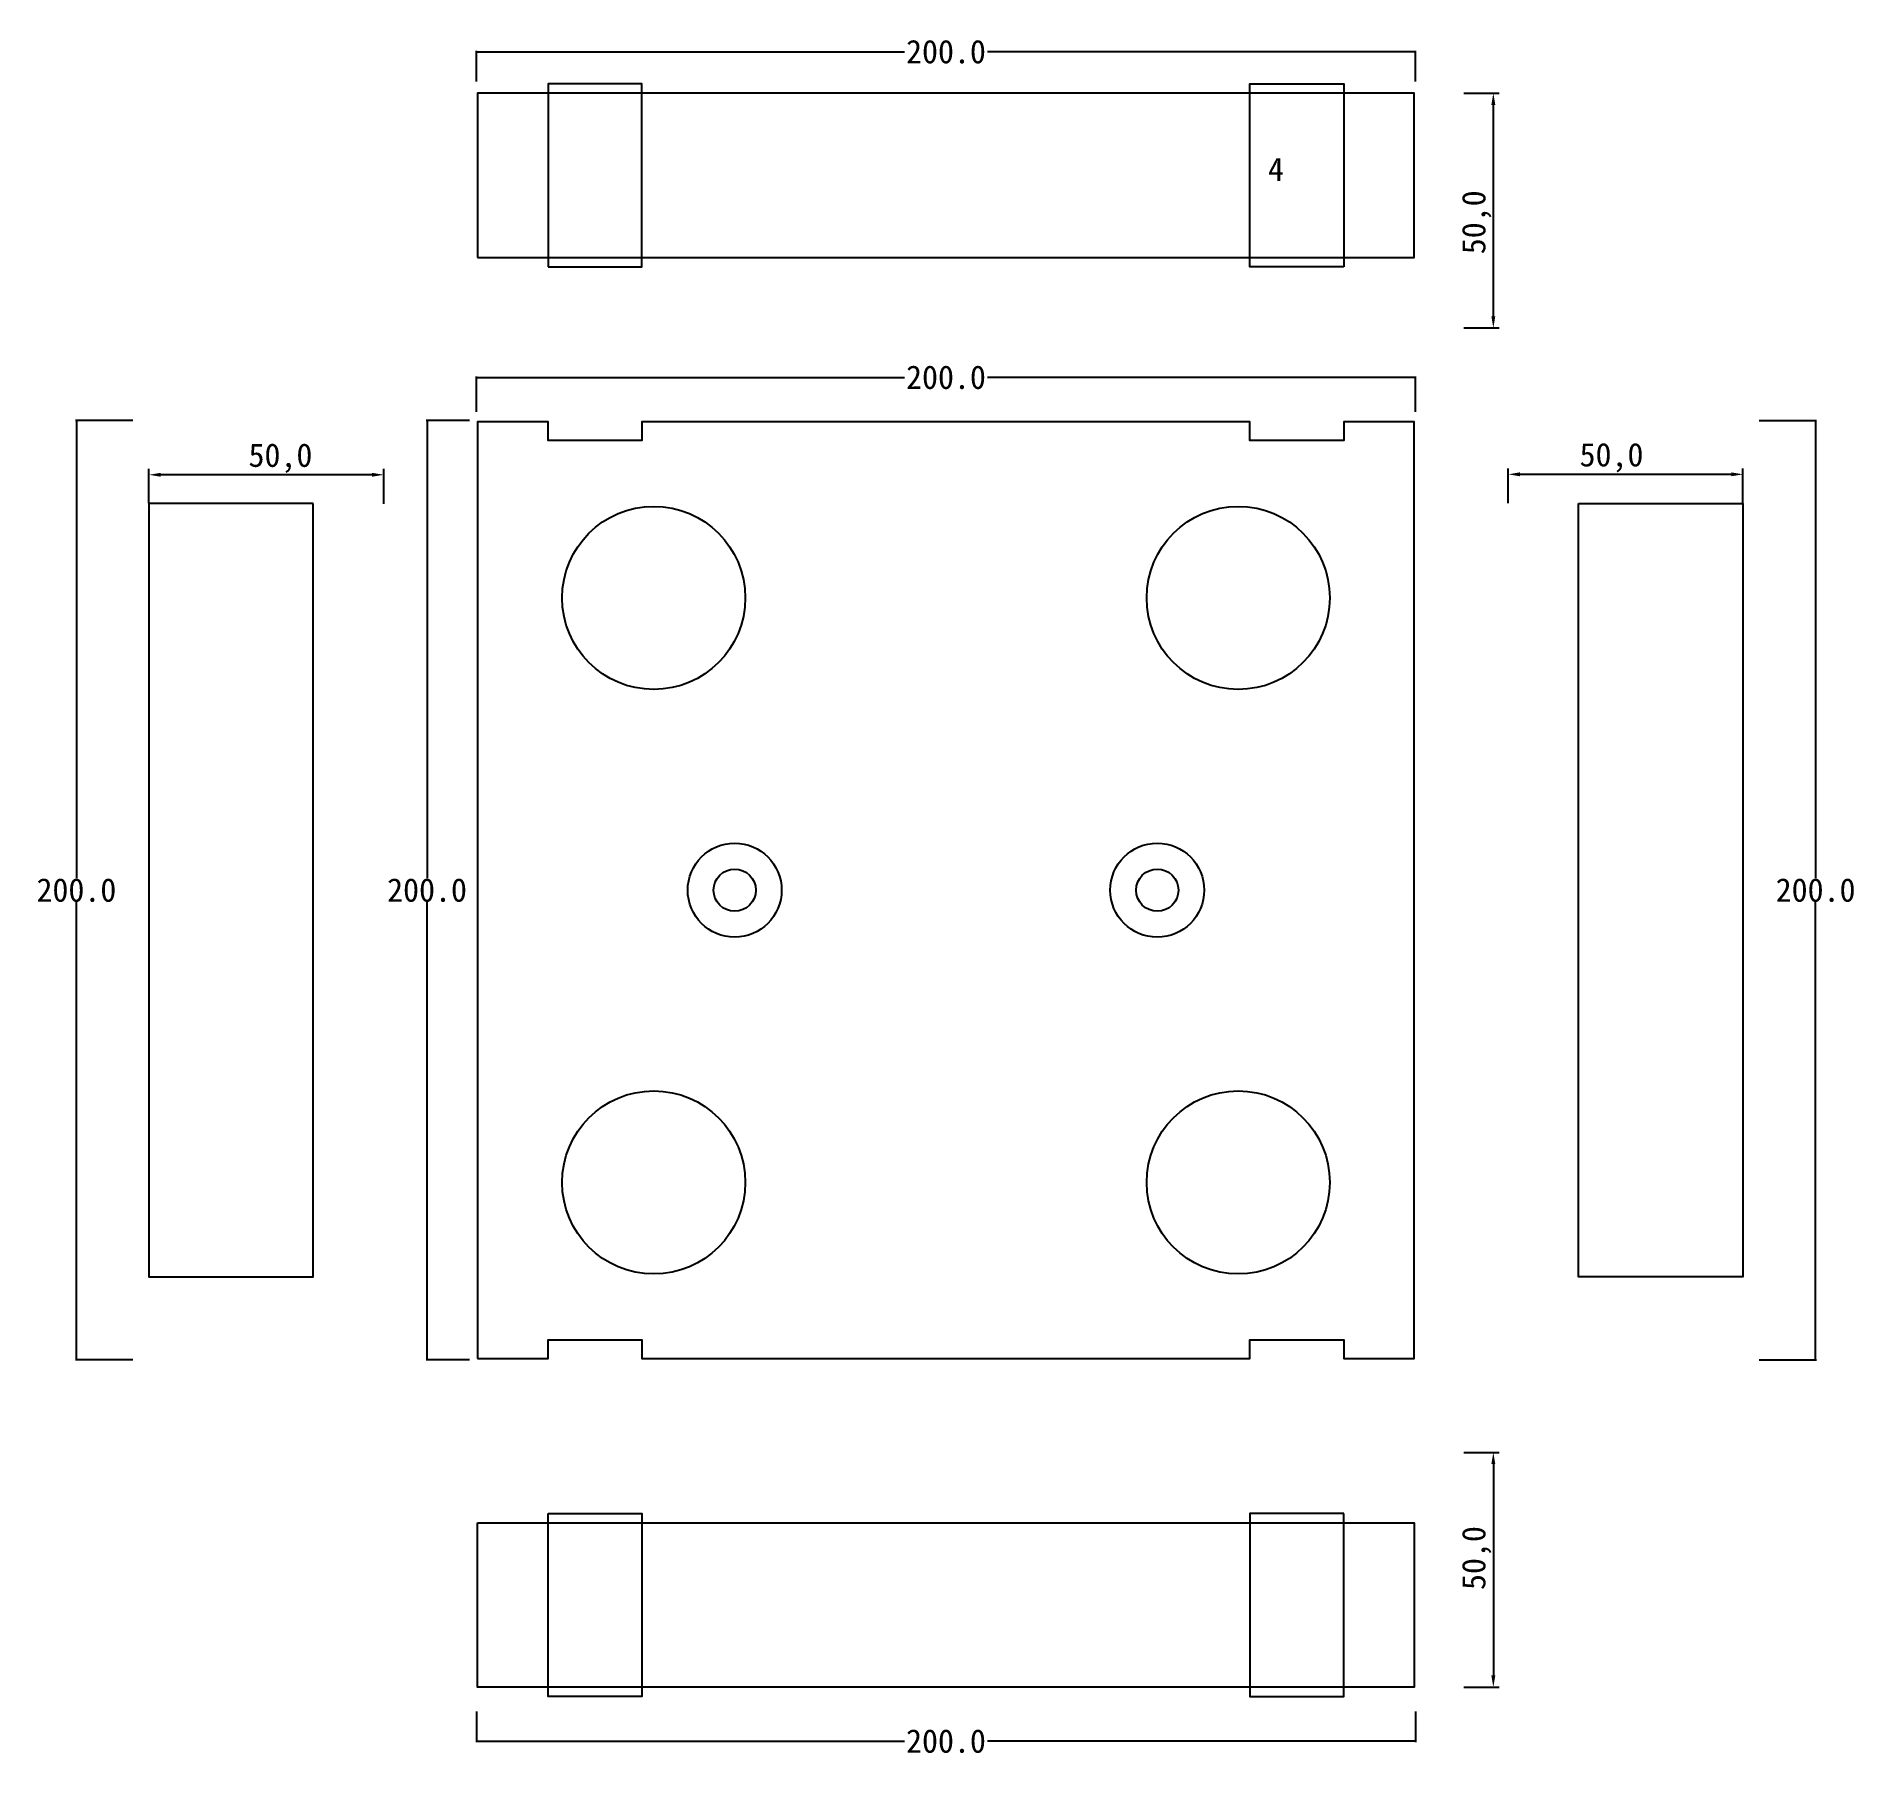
# Model space of a CAD drawing. Header units: millimetres. Extents: x 493 to 2486, y 191 to 813.
# Drawn here: x 492.6 to 880.1, y 191.1 to 557.5 of the extents above; entities that cross this region are included whole.
import ezdxf

# ---------------------------------------------------------------- set-up
doc = ezdxf.new("R2010")
doc.units = ezdxf.units.MM
for name, color, linetype in [('TEXT', 7, 'Continuous'), ('볼트 구멍', 7, 'Continuous'), ('치구', 7, 'Continuous'), ('치수', 7, 'Continuous')]:
    doc.layers.add(name, color=color, linetype=linetype)
doc.dimstyles.new('ISO-25', dxfattribs={"dimtxt": 2.5, "dimasz": 2.5, "dimexe": 1.25, "dimexo": 0.625, "dimtad": 1, "dimtxsty": 'Standard', "dimcen": 2.5, "dimadec": 0, "dimazin": 0, "dimtfac": 1, "dimtmove": 0, "dimatfit": 3, "dimfxl": 0, "dimarcsym": 0})
doc.dimstyles.get("Standard").update_dxf_attribs({"dimtxt": 7, "dimasz": 0.18, "dimexe": 0.18, "dimexo": 0.0625, "dimgap": 0.09, "dimtad": 0, "dimtih": 1, "dimtoh": 1, "dimdec": 1, "dimzin": 0, "dimdsep": 46, "dimtxsty": 'Standard', "dimcen": 0.09, "dimadec": 0, "dimazin": 0, "dimtfac": 1, "dimtdec": 1, "dimtofl": 0, "dimtmove": 0, "dimatfit": 3, "dimfxl": 0, "dimtolj": 1, "dimtzin": 0, "dimarcsym": 0})

msp = doc.modelspace()

# ---------------------------------------------------------------- texts
at = {"layer": 'TEXT', "color": 1}
msp.add_text('4', height=5, dxfattribs=at).set_placement((754.89, 526.67))

# ---------------------------------------------------------------- blocks, each defined once
blk = doc.blocks.new('*D23')
at = {"layer": 'Defpoints', "color": 0}
for p in [(513.18, 475.62), (501.11, 275.62), (513.18, 275.62)]:
    blk.add_point(p, dxfattribs=at)
at = {"layer": '치수', "color": 0, "lineweight": -2}
for p, q in [((513.11, 475.62), (500.93, 475.62)), ((501.11, 475.44), (501.11, 378.21)), ((501.11, 275.8), (501.11, 373.03)), ((513.11, 275.62), (500.93, 275.62))]:
    blk.add_line(p, q, dxfattribs=at)
at = {"layer": '치수', "color": 0}
for points in [[(501.08, 475.44), (501.14, 475.44), (501.11, 475.62)], [(501.08, 275.8), (501.14, 275.8), (501.11, 275.62)]]:
    blk.add_solid(points, dxfattribs=at)
at = {"layer": '치수', "color": 0, "insert": (501.11, 375.62), "char_height": 5, "attachment_point": 5}
blk.add_mtext('\\A1;200.0', dxfattribs=at)
blk = doc.blocks.new('*D24')
at = {"layer": 'Defpoints', "color": 0}
for p in [(516.57, 464.09), (516.57, 457.42), (566.57, 457.32)]:
    blk.add_point(p, dxfattribs=at)
at = {"layer": '치수', "color": 0, "lineweight": -2}
for p, q in [((516.57, 458.04), (516.57, 465.34)), ((566.57, 457.94), (566.57, 465.34)), ((564.07, 464.09), (519.07, 464.09))]:
    blk.add_line(p, q, dxfattribs=at)
at = {"layer": '치수', "color": 0}
for points in [[(519.07, 464.51), (519.07, 463.68), (516.57, 464.09)], [(564.07, 464.51), (564.07, 463.68), (566.57, 464.09)]]:
    blk.add_solid(points, dxfattribs=at)
at = {"layer": '치수', "color": 0, "insert": (544.57, 467.63), "char_height": 5, "attachment_point": 5}
blk.add_mtext('50,0', dxfattribs=at)
blk = doc.blocks.new('*D25')
at = {"layer": 'Defpoints', "color": 0}
for p in [(856.07, 464.19), (806.07, 457.42), (856.07, 457.42)]:
    blk.add_point(p, dxfattribs=at)
at = {"layer": '치수', "color": 0, "lineweight": -2}
for p, q in [((806.07, 458.04), (806.07, 465.44)), ((856.07, 458.04), (856.07, 465.44)), ((808.57, 464.19), (853.57, 464.19))]:
    blk.add_line(p, q, dxfattribs=at)
at = {"layer": '치수', "color": 0}
for points in [[(808.57, 464.61), (808.57, 463.78), (806.07, 464.19)], [(853.57, 464.61), (853.57, 463.78), (856.07, 464.19)]]:
    blk.add_solid(points, dxfattribs=at)
at = {"layer": '치수', "color": 0, "insert": (828.07, 467.73), "char_height": 5, "attachment_point": 5}
blk.add_mtext('50,0', dxfattribs=at)
blk = doc.blocks.new('*D26')
at = {"layer": 'Defpoints', "color": 0}
for p in [(584.86, 475.62), (575.79, 275.62), (584.86, 275.62)]:
    blk.add_point(p, dxfattribs=at)
at = {"layer": '치수', "color": 0, "lineweight": -2}
for p, q in [((584.8, 475.62), (575.61, 475.62)), ((575.79, 475.44), (575.79, 378.21)), ((575.79, 275.8), (575.79, 373.03)), ((584.8, 275.62), (575.61, 275.62))]:
    blk.add_line(p, q, dxfattribs=at)
at = {"layer": '치수', "color": 0}
for points in [[(575.76, 475.44), (575.82, 475.44), (575.79, 475.62)], [(575.76, 275.8), (575.82, 275.8), (575.79, 275.62)]]:
    blk.add_solid(points, dxfattribs=at)
at = {"layer": '치수', "color": 0, "insert": (575.79, 375.62), "char_height": 5, "attachment_point": 5}
blk.add_mtext('\\A1;200.0', dxfattribs=at)
blk = doc.blocks.new('*D27')
at = {"layer": 'Defpoints', "color": 0}
for p in [(859.47, 475.62), (859.47, 275.62), (871.54, 275.62)]:
    blk.add_point(p, dxfattribs=at)
at = {"layer": '치수', "color": 0, "lineweight": -2}
for p, q in [((859.54, 475.62), (871.72, 475.62)), ((871.54, 475.44), (871.54, 378.21)), ((871.54, 275.8), (871.54, 373.03)), ((859.54, 275.62), (871.72, 275.62))]:
    blk.add_line(p, q, dxfattribs=at)
at = {"layer": '치수', "color": 0}
for points in [[(871.51, 475.44), (871.57, 475.44), (871.54, 475.62)], [(871.51, 275.8), (871.57, 275.8), (871.54, 275.62)]]:
    blk.add_solid(points, dxfattribs=at)
at = {"layer": '치수', "color": 0, "insert": (871.54, 375.62), "char_height": 5, "attachment_point": 5}
blk.add_mtext('\\A1;200.0', dxfattribs=at)
blk = doc.blocks.new('*D29')
at = {"layer": 'Defpoints', "color": 0}
for p in [(586.32, 200.75), (786.32, 200.75), (786.32, 194.36)]:
    blk.add_point(p, dxfattribs=at)
at = {"layer": '치수', "color": 0, "lineweight": -2}
for p, q in [((586.32, 200.69), (586.32, 194.18)), ((786.32, 200.69), (786.32, 194.18)), ((586.5, 194.36), (677.48, 194.36)), ((786.14, 194.36), (695.16, 194.36))]:
    blk.add_line(p, q, dxfattribs=at)
at = {"layer": '치수', "color": 0}
for points in [[(586.5, 194.39), (586.5, 194.33), (586.32, 194.36)], [(786.14, 194.39), (786.14, 194.33), (786.32, 194.36)]]:
    blk.add_solid(points, dxfattribs=at)
at = {"layer": '치수', "color": 0, "insert": (686.32, 194.36), "char_height": 5, "attachment_point": 5}
blk.add_mtext('\\A1;200.0', dxfattribs=at)
blk = doc.blocks.new('*D30')
at = {"layer": 'Defpoints', "color": 0}
for p in [(796, 255.87), (796, 205.87), (802.9, 205.87)]:
    blk.add_point(p, dxfattribs=at)
at = {"layer": '치수', "color": 0, "lineweight": -2}
for p, q in [((796.63, 255.87), (804.15, 255.87)), ((802.9, 253.37), (802.9, 208.37)), ((796.63, 205.87), (804.15, 205.87))]:
    blk.add_line(p, q, dxfattribs=at)
at = {"layer": '치수', "color": 0}
for points in [[(802.48, 253.37), (803.32, 253.37), (802.9, 255.87)], [(802.48, 208.37), (803.32, 208.37), (802.9, 205.87)]]:
    blk.add_solid(points, dxfattribs=at)
at = {"layer": '치수', "color": 0, "insert": (799.36, 233.37), "char_height": 5, "attachment_point": 5, "rotation": 90}
blk.add_mtext('50,0', dxfattribs=at)
blk = doc.blocks.new('*D31')
at = {"layer": 'Defpoints', "color": 0}
for p in [(786.32, 484.84), (586.32, 477.44), (786.32, 477.44)]:
    blk.add_point(p, dxfattribs=at)
at = {"layer": '치수', "color": 0, "lineweight": -2}
for p, q in [((586.32, 477.5), (586.32, 485.02)), ((586.5, 484.84), (677.48, 484.84)), ((786.14, 484.84), (695.16, 484.84)), ((786.32, 477.5), (786.32, 485.02))]:
    blk.add_line(p, q, dxfattribs=at)
at = {"layer": '치수', "color": 0}
for points in [[(586.5, 484.87), (586.5, 484.81), (586.32, 484.84)], [(786.14, 484.87), (786.14, 484.81), (786.32, 484.84)]]:
    blk.add_solid(points, dxfattribs=at)
at = {"layer": '치수', "color": 0, "insert": (686.32, 484.84), "char_height": 5, "attachment_point": 5}
blk.add_mtext('\\A1;200.0', dxfattribs=at)
blk = doc.blocks.new('*D32')
at = {"layer": 'Defpoints', "color": 0}
for p in [(786.32, 554.19), (586.32, 547.79), (786.32, 547.79)]:
    blk.add_point(p, dxfattribs=at)
at = {"layer": '치수', "color": 0, "lineweight": -2}
for p, q in [((586.32, 547.85), (586.32, 554.37)), ((586.5, 554.19), (677.48, 554.19)), ((786.14, 554.19), (695.16, 554.19)), ((786.32, 547.85), (786.32, 554.37))]:
    blk.add_line(p, q, dxfattribs=at)
at = {"layer": '치수', "color": 0}
for points in [[(586.5, 554.22), (586.5, 554.16), (586.32, 554.19)], [(786.14, 554.22), (786.14, 554.16), (786.32, 554.19)]]:
    blk.add_solid(points, dxfattribs=at)
at = {"layer": '치수', "color": 0, "insert": (686.32, 554.19), "char_height": 5, "attachment_point": 5}
blk.add_mtext('\\A1;200.0', dxfattribs=at)
blk = doc.blocks.new('*D33')
at = {"layer": 'Defpoints', "color": 0}
for p in [(796, 545.37), (802.9, 545.37), (796, 495.37)]:
    blk.add_point(p, dxfattribs=at)
at = {"layer": '치수', "color": 0, "lineweight": -2}
for p, q in [((796.63, 545.37), (804.15, 545.37)), ((802.9, 497.87), (802.9, 542.87)), ((796.63, 495.37), (804.15, 495.37))]:
    blk.add_line(p, q, dxfattribs=at)
at = {"layer": '치수', "color": 0}
for points in [[(802.48, 542.87), (803.32, 542.87), (802.9, 545.37)], [(802.48, 497.87), (803.32, 497.87), (802.9, 495.37)]]:
    blk.add_solid(points, dxfattribs=at)
at = {"layer": '치수', "color": 0, "insert": (799.36, 517.87), "char_height": 5, "attachment_point": 5, "rotation": 90}
blk.add_mtext('50,0', dxfattribs=at)

# ---------------------------------------------------------------- dimensions: what is measured, and where the dimension line sits
at = {"layer": '치수', "color": 4}
for base, p1, p2, dimstyle, override, picture, middle in [((786.32, 554.19), (586.32, 547.79), (786.32, 547.79), 'Standard', {"dimtxt": 5}, '*D32', (686.32, 554.19)), ((856.07, 464.19), (806.07, 457.42), (856.07, 457.42), 'ISO-25', {"dimtxt": 5, "dimdec": 1, "dimzin": 0, "dimtdec": 1}, '*D25', (828.07, 464.19)), ((786.32, 194.36), (586.32, 200.75), (786.32, 200.75), 'Standard', {"dimtxt": 5}, '*D29', (686.32, 194.36))]:
    dim = msp.add_linear_dim(base=base, p1=p1, p2=p2, dimstyle=dimstyle, override=override, dxfattribs=at)
    dim.commit()
    dim.dimension.update_dxf_attribs({"geometry": picture, "text_midpoint": middle, "dimtype": 160})
for base, p1, p2, angle, picture, middle in [((802.9, 545.37), (796, 495.37), (796, 545.37), 90, '*D33', (802.9, 517.87)), ((516.57, 464.09), (566.57, 457.32), (516.57, 457.42), 180, '*D24', (544.57, 464.09)), ((802.9, 205.87), (796, 255.87), (796, 205.87), 270, '*D30', (802.9, 233.37))]:
    dim = msp.add_linear_dim(base=base, p1=p1, p2=p2, angle=angle, dimstyle='ISO-25', override={"dimtxt": 5, "dimdec": 1, "dimzin": 0, "dimtdec": 1}, dxfattribs=at)
    dim.commit()
    dim.dimension.update_dxf_attribs({"geometry": picture, "text_midpoint": middle, "dimtype": 160})
dim = msp.add_linear_dim(base=(786.32, 484.84), p1=(586.32, 477.44), p2=(786.32, 477.44), dimstyle='Standard', override={"dimtxt": 5}, dxfattribs=at)
dim.commit()
dim.dimension.update_dxf_attribs({"geometry": '*D31', "text_midpoint": (686.32, 484.84)})
for base, p1, p2, picture, middle in [((501.11, 275.62), (513.18, 475.62), (513.18, 275.62), '*D23', (501.11, 375.62)), ((575.79, 275.62), (584.86, 475.62), (584.86, 275.62), '*D26', (575.79, 375.62)), ((871.54, 275.62), (859.47, 475.62), (859.47, 275.62), '*D27', (871.54, 375.62))]:
    dim = msp.add_linear_dim(base=base, p1=p1, p2=p2, angle=90, dimstyle='Standard', override={"dimtxt": 5}, dxfattribs=at)
    dim.commit()
    dim.dimension.update_dxf_attribs({"geometry": picture, "text_midpoint": middle})

# ---------------------------------------------------------------- linework, layer by layer
at = {"layer": '볼트 구멍', "color": 2}
for centre in [(641.32, 375.62), (731.32, 375.62)]:
    msp.add_circle(centre, 10, dxfattribs=at)
at = {"layer": '볼트 구멍', "color": 3}
for centre in [(641.32, 375.62), (731.32, 375.62)]:
    msp.add_circle(centre, 4.5, dxfattribs=at)
at = {"layer": '치구', "color": 1}
for points in [[(601.57, 508.37), (621.57, 508.37), (621.57, 547.36), (601.57, 547.36)], [(771.07, 508.37), (751.07, 508.37), (751.07, 547.36), (771.07, 547.36)], [(601.57, 242.87), (621.57, 242.87), (621.57, 203.87), (601.57, 203.87)], [(771.07, 242.87), (751.07, 242.87), (751.07, 203.87), (771.07, 203.87)]]:
    msp.add_lwpolyline(points, close=True, dxfattribs=at)
at = {"layer": '치구'}
for points in [[(586.57, 510.37), (786.07, 510.37), (786.07, 545.37), (586.57, 545.37)], [(586.57, 275.87), (601.57, 275.87), (601.57, 279.87), (621.57, 279.87), (621.57, 275.87), (751.07, 275.87), (751.07, 279.87), (771.07, 279.87), (771.07, 275.87), (786.07, 275.87), (786.07, 475.37), (771.07, 475.37), (771.07, 471.37), (751.07, 471.37), (751.07, 475.37), (621.57, 475.37), (621.57, 471.37), (601.57, 471.37), (601.57, 475.37), (586.57, 475.37)], [(551.57, 457.97), (516.57, 457.97), (516.57, 293.27), (551.57, 293.27)], [(821.07, 457.97), (856.07, 457.97), (856.07, 293.27), (821.07, 293.27)], [(586.57, 240.87), (786.07, 240.87), (786.07, 205.87), (586.57, 205.87)]]:
    msp.add_lwpolyline(points, close=True, dxfattribs=at)
for centre in [(624.07, 437.87), (748.57, 437.87), (624.07, 313.37), (748.57, 313.37)]:
    msp.add_circle(centre, 19.5, dxfattribs=at)

msp.set_redraw_order([(e.dxf.handle, doc.entitydb.next_handle()) for e in msp.query("TEXT MTEXT ATTDEF DIMENSION ARC_DIMENSION")])  # texts and dimensions are drawn at this point

doc.saveas('drawing.dxf')
